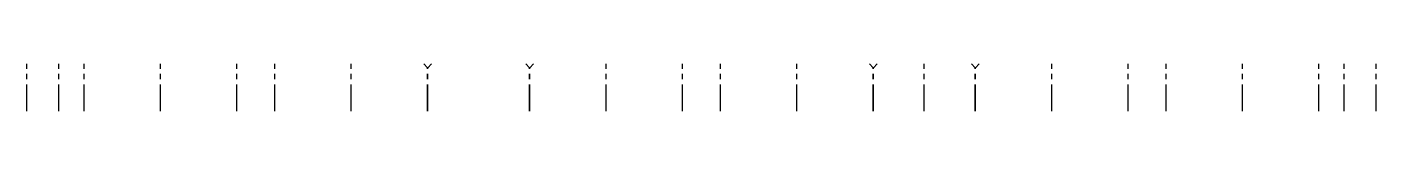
# Model space of a CAD drawing. Extents: x 417691 to 417965, y 43367 to 43436.
# Drawn here: x 417826.1 to 417953.3, y 43430.6 to 43435 of the extents above; entities that cross this region are included whole.
import ezdxf

# ---------------------------------------------------------------- set-up
doc = ezdxf.new("R2010")
doc.units = 0
doc.header["$MEASUREMENT"] = 0
doc.linetypes.add('CENTERX2', pattern=[4, 2.5, -0.5, 0.5, -0.5])
doc.layers.add('AXES', color=11, linetype='CENTERX2')

msp = doc.modelspace()

# ---------------------------------------------------------------- linework, layer by layer
at = {"layer": 'AXES'}
for p, q in [((417826.0566, 43430.5912), (417826.0566, 43435.0369)), ((417829.0566, 43430.5912), (417829.0566, 43435.0369)), ((417831.4566, 43430.5912), (417831.4566, 43435.0369)), ((417838.6566, 43430.5912), (417838.6566, 43435.0369)), ((417845.8566, 43430.5912), (417845.8566, 43435.0369)), ((417849.4566, 43430.5912), (417849.4566, 43435.0369)), ((417856.6566, 43430.5912), (417856.6566, 43435.0369)), ((417863.8566, 43434.6869), (417863.5066, 43435.0369)), ((417863.8566, 43430.5912), (417863.8566, 43434.6869)), ((417863.8766, 43434.6869), (417864.2266, 43435.0369)), ((417863.8766, 43430.5912), (417863.8766, 43434.6869)), ((417873.4766, 43434.6869), (417873.1266, 43435.0369)), ((417873.4766, 43430.5912), (417873.4766, 43434.6869)), ((417873.4966, 43434.6869), (417873.8466, 43435.0369)), ((417873.4966, 43430.5912), (417873.4966, 43434.6869)), ((417880.6966, 43430.5912), (417880.6966, 43435.0369)), ((417887.8966, 43430.5912), (417887.8966, 43435.0369)), ((417891.4966, 43430.5912), (417891.4966, 43435.0369)), ((417898.6966, 43430.5912), (417898.6966, 43435.0369)), ((417905.8966, 43434.6869), (417905.5466, 43435.0369)), ((417905.8966, 43430.5912), (417905.8966, 43434.6869)), ((417905.9166, 43434.6869), (417906.2666, 43435.0369)), ((417905.9166, 43430.5912), (417905.9166, 43434.6869)), ((417910.7166, 43430.5912), (417910.7166, 43435.0369)), ((417915.5166, 43434.6869), (417915.1666, 43435.0369)), ((417915.5166, 43430.5912), (417915.5166, 43434.6869)), ((417915.5366, 43434.6869), (417915.8866, 43435.0369)), ((417915.5366, 43430.5912), (417915.5366, 43434.6869)), ((417922.7366, 43430.5912), (417922.7366, 43435.0369)), ((417929.9366, 43430.5912), (417929.9366, 43435.0369)), ((417933.5366, 43430.5912), (417933.5366, 43435.0369)), ((417940.7366, 43430.5912), (417940.7366, 43435.0369)), ((417947.9366, 43430.5912), (417947.9366, 43435.0369)), ((417950.3366, 43430.5912), (417950.3366, 43435.0369)), ((417953.3366, 43430.5912), (417953.3366, 43435.0369))]:
    msp.add_line(p, q, dxfattribs=at)

doc.saveas('drawing.dxf')
